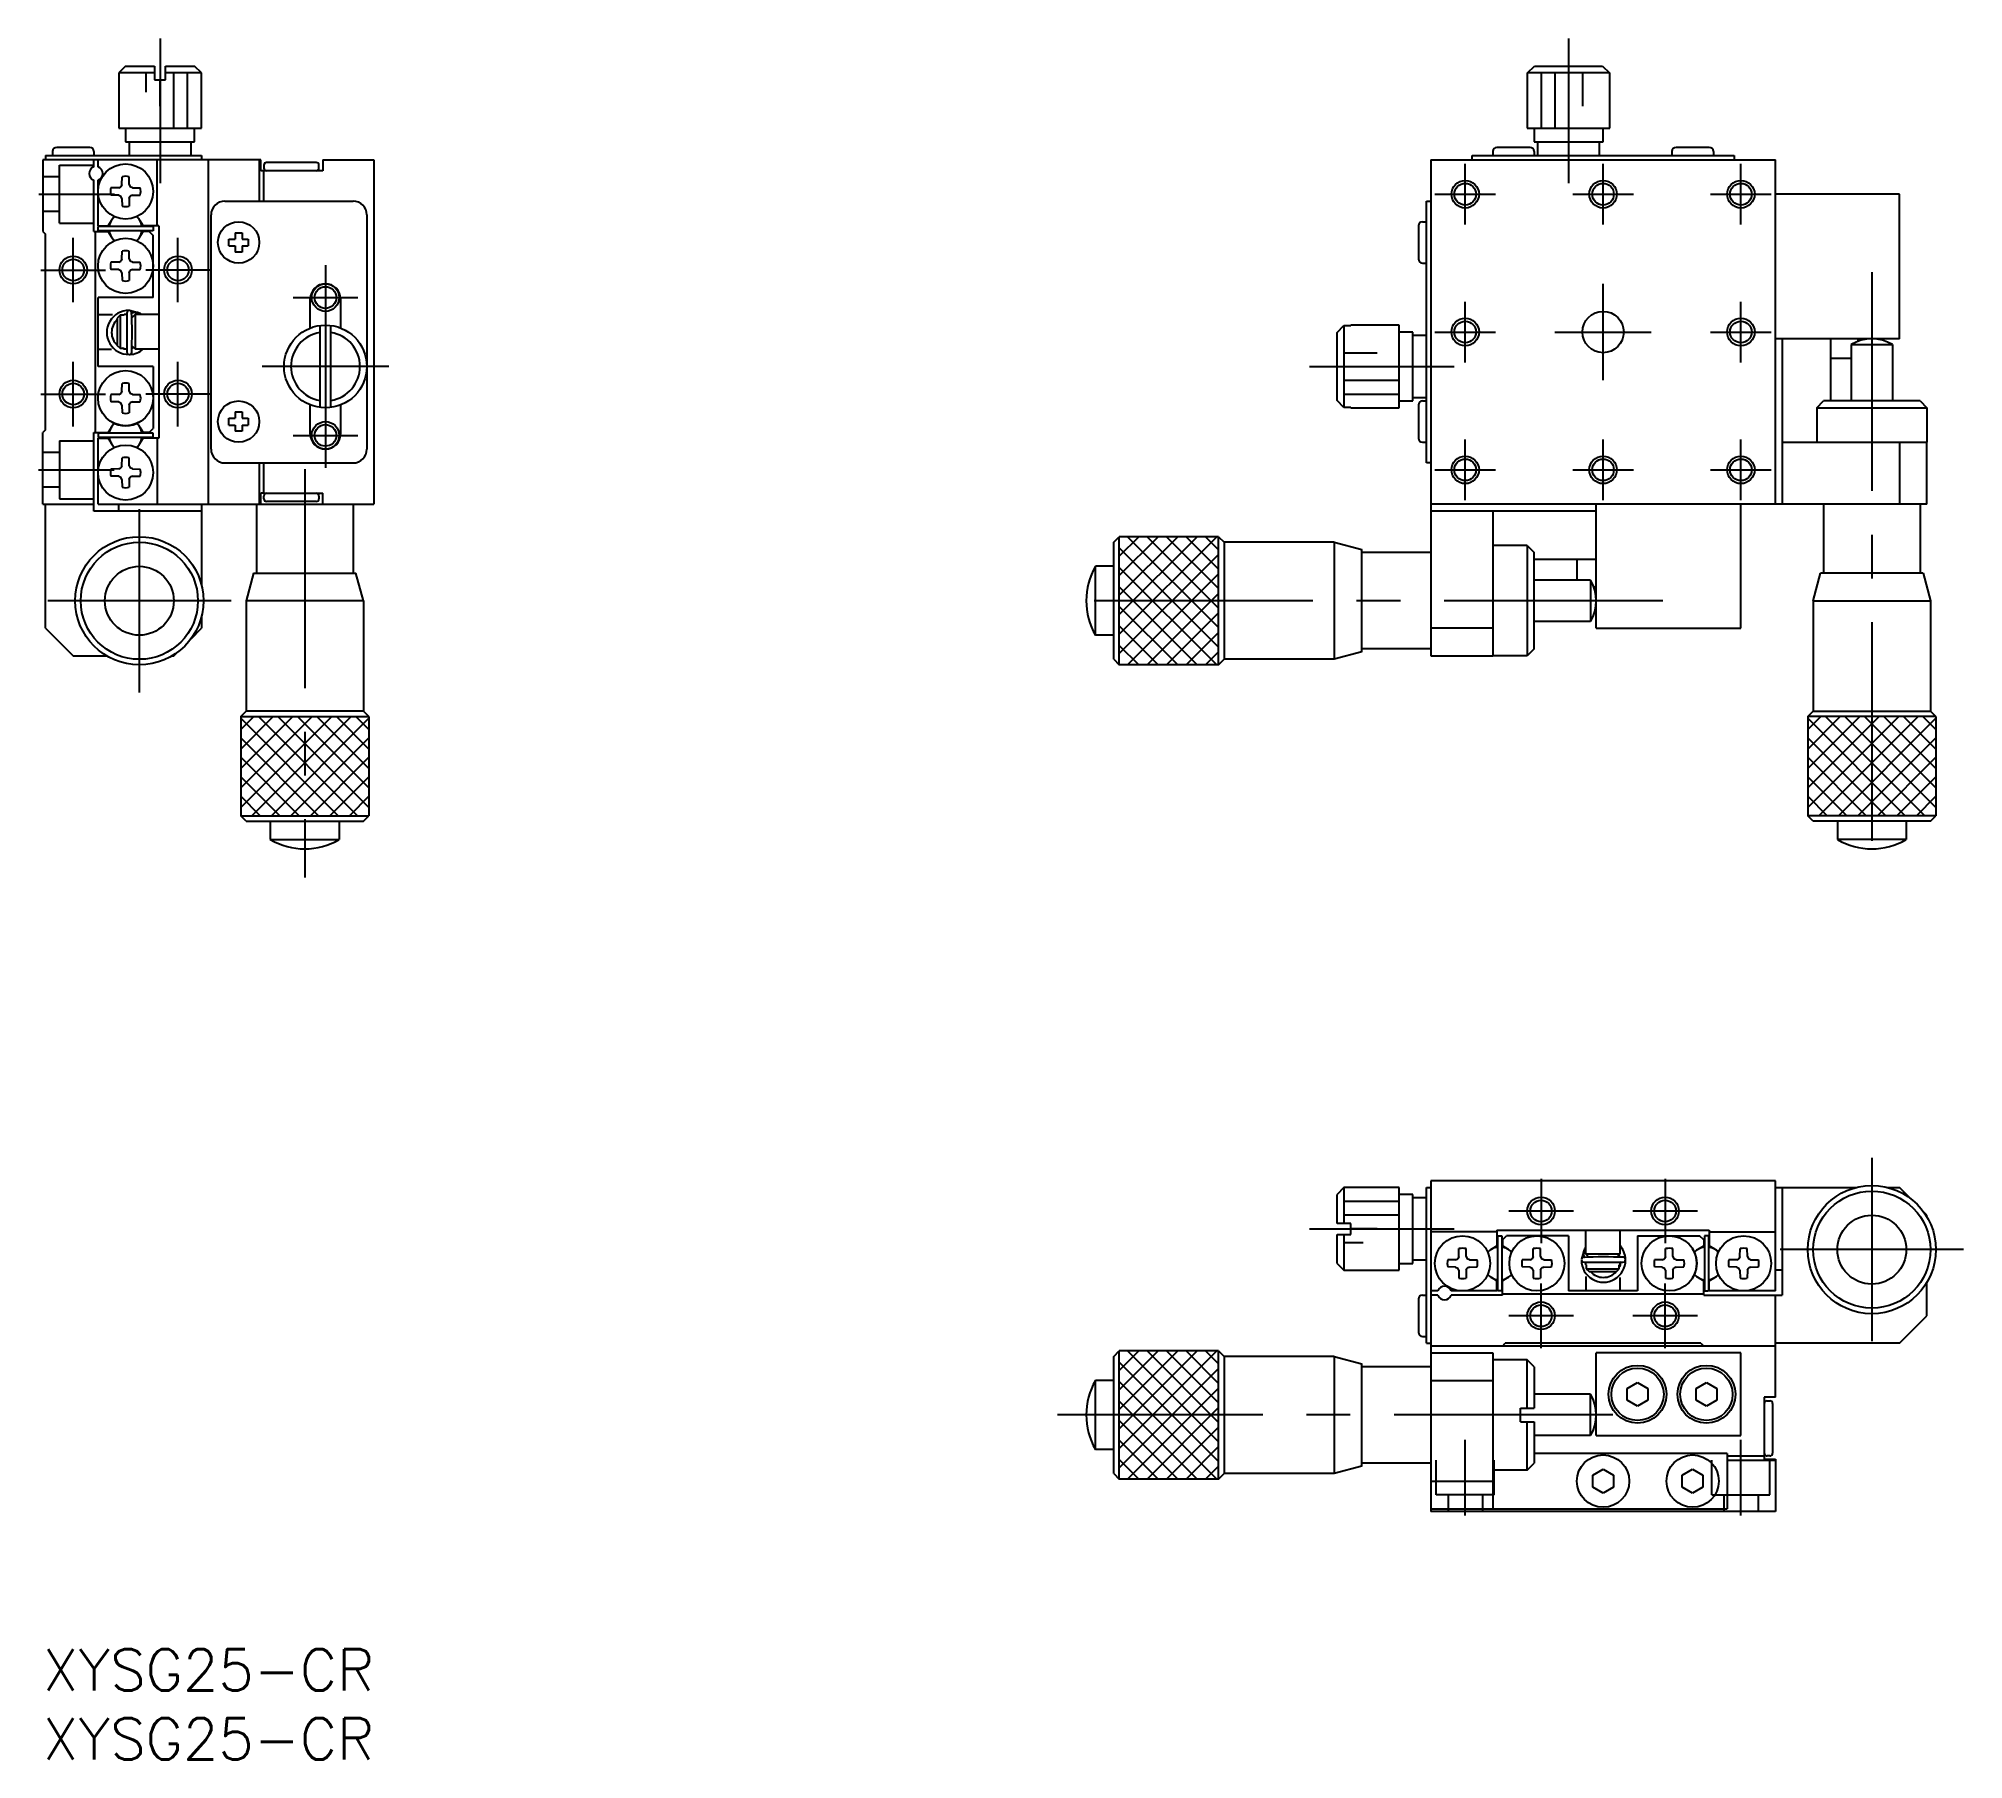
# Model space of a CAD drawing. Extents: x 0 to 139, y -8 to 117.
import ezdxf

# ---------------------------------------------------------------- set-up
doc = ezdxf.new("R2010")
doc.units = 0
doc.header["$LTSCALE"] = 0.5
doc.linetypes.add('CENTER', pattern=[50.8, 31.75, -6.35, 6.35, -6.35])
doc.linetypes.add('DASHED', pattern=[19.05, 12.7, -6.35])
for name, color, linetype in [('MSM_CENTER', 1, 'CENTER'), ('MSM_CONTINUOUS', 7, 'CONTINUOUS'), ('MSM_DASHED', 4, 'DASHED'), ('MSM_NARROW', 5, 'CONTINUOUS'), ('MSM_PART_NUMBER', 7, 'CONTINUOUS')]:
    doc.layers.add(name, color=color, linetype=linetype)
doc.styles.get("Standard").update_dxf_attribs({"font": 'txt.shx', "height": 3, "bigfont": 'bigfont.shx'})

msp = doc.modelspace()

# ---------------------------------------------------------------- texts
at = {"layer": 'MSM_PART_NUMBER'}
for p in [(0, -3), (0, -8)]:
    msp.add_text('XYSG25-CR', height=3, dxfattribs=at).set_placement(p)

# ---------------------------------------------------------------- linework, layer by layer
at = {"layer": 'MSM_CENTER'}
for p, q in [((8.5, 116.882117), (8.5, 106.382996)), ((110.693642, 116.882996), (110.693642, 106.382996)), ((103.193641, 103.382995), (103.193641, 107.782995)), ((113.193641, 103.382995), (113.193641, 107.782995)), ((123.193641, 103.382995), (123.193641, 107.782995)), ((-0.292317, 105.582995), (5.2, 105.582995)), ((100.993641, 105.582995), (105.393641, 105.582995)), ((110.993641, 105.582995), (115.393641, 105.582995)), ((120.993641, 105.582995), (125.393641, 105.582995)), ((2.2, 97.739897), (2.2, 102.426093)), ((9.8, 97.739897), (9.8, 102.426093)), ((-0.143098, 100.082995), (4.543098, 100.082995)), ((12.143098, 100.082995), (7.456902, 100.082995)), ((20.5, 100.426093), (20.5, 85.739897)), ((132.693642, 99.926093), (132.693642, 55.989994)), ((18.156902, 98.082995), (22.843098, 98.082995)), ((103.193641, 93.382995), (103.193641, 97.782995)), ((113.193641, 92.082995), (113.193641, 99.082995)), ((123.193641, 93.382995), (123.193641, 97.782995)), ((100.993641, 95.582995), (105.393641, 95.582995)), ((109.693641, 95.582995), (116.693641, 95.582995)), ((120.993641, 95.582995), (125.393641, 95.582995)), ((2.2, 88.739897), (2.2, 93.426093)), ((9.8, 88.739897), (9.8, 93.426093)), ((25.1, 93.082995), (15.9, 93.082995)), ((91.89364, 93.082996), (102.39364, 93.082996)), ((-0.143098, 91.082995), (4.543098, 91.082995)), ((12.143098, 91.082995), (7.456902, 91.082995)), ((18.156902, 88.082995), (22.843098, 88.082995)), ((103.193641, 83.382995), (103.193641, 87.782995)), ((113.193641, 83.382995), (113.193641, 87.782995)), ((123.193641, 83.382995), (123.193641, 87.782995)), ((-0.318947, 85.582992), (5.173371, 85.582992)), ((19, 85.627411), (19, 55.989995)), ((100.993641, 85.582995), (105.393641, 85.582995)), ((110.993641, 85.582995), (115.393641, 85.582995)), ((120.993641, 85.582995), (125.393641, 85.582995)), ((7, 69.432986), (7, 82.732994)), ((13.650004, 76.08299), (0.349996, 76.08299)), ((117.536739, 76.082994), (73.60064, 76.082994)), ((132.693645, 35.650004), (132.693645, 22.349996)), ((108.69364, 34.143098), (108.69364, 29.456902)), ((117.69364, 34.143098), (117.69364, 29.456902)), ((111.036738, 31.8), (106.350542, 31.8)), ((120.036738, 31.8), (115.350542, 31.8)), ((91.894518, 30.5), (102.393639, 30.5)), ((139.343649, 29), (126.043641, 29)), ((108.69364, 21.856902), (108.69364, 26.543098)), ((117.69364, 21.856902), (117.69364, 26.543098)), ((111.036738, 24.2), (106.350542, 24.2)), ((120.036738, 24.2), (115.350542, 24.2)), ((113.902639, 17), (73.60064, 17)), ((103.19364, 9.707683), (103.19364, 15.2)), ((123.19364, 9.707683), (123.19364, 15.2))]:
    msp.add_line(p, q, dxfattribs=at)
at = {"layer": 'MSM_CONTINUOUS'}
for p, q in [((6, 114.882996), (5.5, 114.382996)), ((6, 114.882996), (8.1, 114.882996)), ((8.1, 114.882996), (8.1, 113.882996)), ((8.9, 114.882996), (11, 114.882996)), ((8.9, 113.882996), (8.9, 114.882996)), ((11.5, 114.382996), (11, 114.882996)), ((107.720428, 114.382996), (108.225849, 114.882996)), ((108.225849, 114.882996), (113.161434, 114.882996)), ((113.161434, 114.882996), (113.666855, 114.382996)), ((5.5, 114.382996), (5.5, 110.382996)), ((8.1, 114.382996), (5.5, 114.382996)), ((8.1, 113.882996), (8.9, 113.882996)), ((11.5, 114.382996), (8.9, 114.382996)), ((11.5, 110.382996), (11.5, 114.382996)), ((107.693642, 113.882996), (107.693642, 110.382996)), ((107.693642, 113.882996), (107.720428, 113.882996)), ((113.666855, 114.382996), (107.720428, 114.382996)), ((107.720428, 113.882996), (107.720428, 114.382996)), ((113.666855, 114.382996), (113.666855, 113.882996)), ((113.666855, 113.882996), (113.693642, 113.882996)), ((113.693642, 110.382996), (113.693642, 113.882996)), ((5.5, 110.382996), (11.5, 110.382996)), ((6, 110.382996), (6, 109.382996)), ((11, 109.382996), (11, 110.382996)), ((107.693642, 110.382996), (113.693642, 110.382996)), ((108.193642, 110.382996), (108.193642, 109.382996)), ((113.193642, 109.382996), (113.193642, 110.382996)), ((3.4, 108.982996), (1, 108.982996)), ((6, 109.382996), (11, 109.382996)), ((6.25, 109.382996), (6.25, 108.382996)), ((10.75, 108.382996), (10.75, 109.382996)), ((107.89364, 108.982996), (105.49364, 108.982996)), ((108.193642, 109.382996), (113.193642, 109.382996)), ((108.443642, 109.382996), (108.443642, 108.382996)), ((112.943642, 108.382996), (112.943642, 109.382996)), ((120.89364, 108.982996), (118.49364, 108.982996)), ((0, 108.082995), (0, 102.882995)), ((15.8, 108.082995), (0, 108.082995)), ((0.2, 108.382996), (11.5, 108.382996)), ((0.2, 108.382996), (0.2, 108.082995)), ((0.7, 108.682996), (0.7, 108.382996)), ((3.7, 108.682996), (3.7, 108.382996)), ((3.7, 107.559965), (3.7, 108.082995)), ((4.000002, 107.559964), (4.000002, 108.082995)), ((8.3, 103.282994), (8.3, 108.082992)), ((11.5, 108.382996), (11.5, 108.082995)), ((12, 108.082995), (12, 83.082995)), ((15.7, 108.082995), (15.7, 105.082995)), ((15.8, 107.282993), (15.8, 108.082995)), ((16.02663, 107.682996), (16.02663, 107.482996)), ((19.82663, 107.882995), (16.22663, 107.882996)), ((20.02663, 107.482995), (20.02663, 107.682995)), ((20.3, 108.082995), (24, 108.082995)), ((20.3, 108.082995), (20.3, 107.282993)), ((24, 108.082995), (24, 83.082995)), ((100.69364, 108.082994), (125.693642, 108.082994)), ((100.69364, 108.082994), (100.69364, 72.082988)), ((103.69364, 108.082996), (103.69364, 108.382996)), ((103.69364, 108.382996), (122.69364, 108.382996)), ((105.19364, 108.682996), (105.19364, 108.382996)), ((108.19364, 108.682996), (108.19364, 108.382996)), ((118.19364, 108.682996), (118.19364, 108.382996)), ((121.19364, 108.682996), (121.19364, 108.382996)), ((122.69364, 108.382996), (122.69364, 108.082996)), ((125.693642, 83.082994), (125.693642, 108.082994)), ((3.7, 102.882996), (3.7, 106.606025)), ((4.000002, 103.282994), (4.000002, 106.606026)), ((5.730093, 106.284253), (5.658821, 106.124174)), ((5.730093, 106.284253), (5.74, 106.851826)), ((6.269907, 106.284253), (6.26, 106.851826)), ((6.269907, 106.284253), (6.341179, 106.124174)), ((20.3, 107.282993), (15.8, 107.282993)), ((16.000002, 107.282993), (16.000002, 105.082995)), ((19.82663, 107.282995), (16.22663, 107.282996)), ((18.828094, 107.282995), (17.225166, 107.282995)), ((5.498742, 106.052902), (4.931169, 106.042995)), ((5.498742, 105.513088), (4.931169, 105.522995)), ((5.498742, 106.052902), (5.658821, 106.124174)), ((5.498742, 105.513088), (5.658821, 105.441816)), ((5.730093, 105.281736), (5.658821, 105.441816)), ((5.730093, 105.281736), (5.74, 104.714164)), ((6.269907, 105.281736), (6.26, 104.714164)), ((6.269907, 105.281736), (6.341179, 105.441816)), ((6.501259, 106.052902), (6.341179, 106.124174)), ((6.501259, 105.513088), (6.341179, 105.441816)), ((6.501259, 106.052902), (7.068831, 106.042995)), ((6.501259, 105.513088), (7.068831, 105.522995)), ((13.2, 105.082995), (22.5, 105.082995)), ((100.39364, 105.082994), (100.69364, 105.082994)), ((100.39364, 86.082994), (100.39364, 105.082994)), ((134.693642, 105.582994), (125.693642, 105.582994)), ((134.693642, 95.082994), (134.693642, 105.582994)), ((4.736085, 103.282997), (4.965472, 103.680305)), ((7.03453, 103.680306), (7.263917, 103.282997)), ((12.2, 87.082995), (12.2, 104.082995)), ((23.5, 104.082995), (23.5, 87.082995)), ((100.09364, 103.582994), (100.39364, 103.582994)), ((0, 102.882995), (0.2, 102.682995)), ((0.2, 88.482992), (0.2, 102.682995)), ((3.7, 102.882996), (4.733656, 102.882996)), ((3.8, 102.882996), (3.8, 88.282991)), ((4, 102.932995), (4, 103.232995)), ((8, 103.232995), (4, 103.232995)), ((8, 102.932995), (4, 102.932995)), ((4.000002, 103.282994), (4.736085, 103.282994)), ((4.965472, 102.485691), (4.736085, 102.882999)), ((7.03453, 102.485689), (7.263917, 102.882999)), ((8.4, 103.282994), (7.263917, 103.282994)), ((7.7, 102.882996), (7.263917, 102.882996)), ((7.7, 102.882996), (8, 102.582996)), ((8, 103.232995), (8, 102.932995)), ((8, 98.082995), (8, 102.582996)), ((8.4, 103.282994), (8.4, 87.882993)), ((13.5, 102.332995), (13.95, 102.332995)), ((13.5, 101.832995), (13.5, 102.332995)), ((13.95, 102.782995), (13.95, 102.332995)), ((13.95, 102.782995), (14.45, 102.782995)), ((14.45, 102.782995), (14.45, 102.332995)), ((14.45, 102.332995), (14.9, 102.332995)), ((14.9, 102.332995), (14.9, 101.832995)), ((99.79364, 103.282994), (99.79364, 100.882994)), ((5.498742, 100.652902), (4.931169, 100.642995)), ((5.498742, 100.652902), (5.658821, 100.724174)), ((5.730093, 100.884253), (5.658821, 100.724174)), ((5.730093, 100.884253), (5.74, 101.451826)), ((6.269907, 100.884253), (6.26, 101.451826)), ((6.269907, 100.884253), (6.341179, 100.724174)), ((6.501259, 100.652902), (6.341179, 100.724174)), ((6.501259, 100.652902), (7.068831, 100.642995)), ((13.5, 101.832995), (13.95, 101.832995)), ((13.95, 101.832995), (13.95, 101.382995)), ((14.45, 101.382995), (13.95, 101.382995)), ((14.45, 101.832995), (14.9, 101.832995)), ((14.45, 101.832995), (14.45, 101.382995)), ((100.09364, 100.582994), (100.39364, 100.582994)), ((5.498742, 100.113088), (4.931169, 100.122995)), ((5.498742, 100.113088), (5.658821, 100.041816)), ((5.730093, 99.881736), (5.658821, 100.041816)), ((5.730093, 99.881736), (5.74, 99.314164)), ((6.269907, 99.881736), (6.26, 99.314164)), ((6.269907, 99.881736), (6.341179, 100.041816)), ((6.501259, 100.113088), (6.341179, 100.041816)), ((6.501259, 100.113088), (7.068831, 100.122995)), ((4, 93.082995), (4, 98.082995)), ((8, 98.082995), (4.000002, 98.082995)), ((19.4, 95.874052), (19.4, 97.982995)), ((21.6, 97.982995), (21.6, 95.874052)), ((5.054235, 96.832995), (4.000002, 96.832995)), ((5.600002, 96.802995), (5.400002, 96.592945)), ((5.400002, 96.592945), (5.400002, 94.613046)), ((5.600002, 96.802995), (5.600002, 94.402995)), ((5.900002, 96.802995), (5.600002, 96.802995)), ((5.900002, 96.852995), (5.900002, 96.802995)), ((6.100002, 96.852995), (5.900002, 96.852995)), ((6.087037, 96.933243), (6.08329, 96.85323)), ((6.111413, 97.05644), (6.087037, 96.933243)), ((6.098383, 96.943506), (6.098383, 94.163851)), ((6.103841, 96.849156), (6.100002, 96.852995)), ((6.100002, 96.852995), (6.100002, 94.352995)), ((6.18058, 97.129992), (6.111413, 97.05644)), ((6.279756, 97.153325), (6.18058, 97.129992)), ((6.376562, 97.116556), (6.279756, 97.153325)), ((6.984846, 96.962953), (6.295191, 97.15173)), ((6.435441, 97.033547), (6.376562, 97.116556)), ((6.462564, 96.948327), (6.44952, 96.942194)), ((6.700002, 96.852995), (6.460274, 96.613267)), ((6.493288, 96.961457), (6.462564, 96.948327)), ((6.524621, 96.973036), (6.493288, 96.961457)), ((6.556485, 96.983038), (6.524621, 96.973036)), ((6.588801, 96.991437), (6.556485, 96.983038)), ((6.621492, 96.998214), (6.588801, 96.991437)), ((6.654475, 97.003351), (6.621492, 96.998214)), ((6.687671, 97.006837), (6.654475, 97.003351)), ((6.720997, 97.008662), (6.687671, 97.006837)), ((6.700002, 96.852995), (6.700002, 94.352995)), ((8.400002, 96.852995), (6.700002, 96.852995)), ((6.754372, 97.008822), (6.720997, 97.008662)), ((6.787714, 97.007317), (6.754372, 97.008822)), ((6.82094, 97.00415), (6.787714, 97.007317)), ((6.853971, 96.99933), (6.82094, 97.00415)), ((6.886723, 96.992866), (6.853971, 96.99933)), ((6.919117, 96.984776), (6.886723, 96.992866)), ((6.951073, 96.975078), (6.919117, 96.984776)), ((6.982512, 96.963796), (6.951073, 96.975078)), ((7.013356, 96.950957), (6.982512, 96.963796)), ((7.04353, 96.936593), (7.013356, 96.950957)), ((7.072958, 96.92074), (7.04353, 96.936593)), ((7.100079, 96.904383), (7.072958, 96.92074)), ((7.085226, 96.859765), (7.081814, 96.852995)), ((7.088334, 96.866139), (7.085226, 96.859765)), ((7.091127, 96.872094), (7.088334, 96.866139)), ((7.093594, 96.877606), (7.091127, 96.872094)), ((7.108329, 96.898286), (7.092472, 96.853019)), ((7.095726, 96.882654), (7.093594, 96.877606)), ((7.097515, 96.887219), (7.095726, 96.882654)), ((7.098953, 96.891283), (7.097515, 96.887219)), ((7.100035, 96.894831), (7.098953, 96.891283)), ((7.099733, 96.90455), (7.100762, 96.903583)), ((7.100913, 96.898707), (7.100035, 96.894831)), ((7.161229, 96.853014), (7.100048, 96.894853)), ((7.100762, 96.903583), (7.101156, 96.901631)), ((7.101156, 96.901631), (7.100913, 96.898707)), ((7.106833, 96.899165), (7.108329, 96.898286)), ((20.1, 96.056208), (20.1, 90.109781)), ((20.9, 90.109781), (20.9, 96.056208)), ((93.89364, 95.550788), (94.39364, 96.056209)), ((93.89364, 90.615203), (93.89364, 95.550788)), ((94.39364, 96.056209), (94.39364, 90.109782)), ((94.39364, 96.056209), (94.89364, 96.056209)), ((98.39364, 96.082996), (94.89364, 96.082996)), ((94.89364, 96.056209), (94.89364, 96.082996)), ((98.39364, 90.082996), (98.39364, 96.082996)), ((99.39364, 95.582996), (98.39364, 95.582996)), ((99.39364, 90.582996), (99.39364, 95.582996)), ((100.39364, 95.332996), (99.39364, 95.332996)), ((134.693642, 95.082994), (125.693642, 95.082994)), ((126.193642, 95.082994), (126.193642, 83.082994)), ((129.693642, 95.082994), (129.693642, 90.582994)), ((131.693642, 94.911422), (131.693642, 95.082994)), ((4.000002, 94.332995), (4.985215, 94.332995)), ((5.400002, 94.613046), (5.600002, 94.402995)), ((5.600002, 94.402995), (5.900002, 94.402995)), ((5.901636, 94.349033), (5.747648, 94.402761)), ((5.763287, 94.39628), (5.770002, 94.402995)), ((5.777331, 94.402724), (5.777626, 94.39044)), ((5.820276, 94.390216), (5.81411, 94.376857)), ((5.827902, 94.402995), (5.820276, 94.390216)), ((5.900002, 94.402995), (5.900002, 94.352995)), ((5.900002, 94.352995), (6.100002, 94.352995)), ((6.081302, 94.312855), (5.901636, 94.349033)), ((5.963709, 94.352866), (5.983444, 94.329174)), ((6.080167, 94.352832), (6.083737, 94.242563)), ((6.083737, 94.242563), (6.089606, 94.138884)), ((6.089606, 94.138884), (6.117548, 94.039728)), ((6.100002, 94.352995), (6.107131, 94.360124)), ((6.117548, 94.039728), (6.195829, 93.969491)), ((6.195829, 93.969491), (6.300635, 93.956624)), ((6.300635, 93.956624), (6.393965, 94.006328)), ((6.393965, 94.006328), (6.44201, 94.097918)), ((6.604583, 94.448293), (6.457945, 94.382581)), ((6.589149, 94.46384), (6.459381, 94.449917)), ((6.461972, 94.591025), (6.700002, 94.352995)), ((6.700002, 94.352995), (8.400002, 94.352995)), ((129.693642, 93.682993), (131.193643, 93.682993)), ((131.193643, 94.680994), (134.193642, 94.680994)), ((131.193643, 94.680994), (131.193643, 90.582994)), ((134.193642, 94.680994), (134.193642, 90.582994)), ((8, 93.082995), (4.000002, 93.082995)), ((8, 93.082995), (8, 88.582991)), ((5.498742, 91.052902), (4.931169, 91.042995)), ((5.498742, 91.052902), (5.658821, 91.124174)), ((5.730093, 91.284253), (5.658821, 91.124174)), ((5.730093, 91.284253), (5.74, 91.851826)), ((6.269907, 91.284253), (6.26, 91.851826)), ((6.269907, 91.284253), (6.341179, 91.124174)), ((6.501259, 91.052902), (6.341179, 91.124174)), ((6.501259, 91.052902), (7.068831, 91.042995)), ((99.39364, 90.832996), (100.39364, 90.832996)), ((5.498742, 90.513088), (4.931169, 90.522995)), ((5.498742, 90.513088), (5.658821, 90.441816)), ((5.730093, 90.281736), (5.658821, 90.441816)), ((5.730093, 90.281736), (5.74, 89.714164)), ((6.269907, 90.281736), (6.26, 89.714164)), ((6.269907, 90.281736), (6.341179, 90.441816)), ((6.501259, 90.513088), (6.341179, 90.441816)), ((6.501259, 90.513088), (7.068831, 90.522995)), ((13.95, 89.782995), (13.95, 89.332995)), ((13.95, 89.782995), (14.45, 89.782995)), ((14.45, 89.782995), (14.45, 89.332995)), ((19.4, 88.182995), (19.4, 90.291938)), ((21.6, 90.291938), (21.6, 88.182995)), ((94.39364, 90.109782), (93.89364, 90.615203)), ((94.89364, 90.109782), (94.39364, 90.109782)), ((94.89364, 90.082996), (94.89364, 90.109782)), ((94.89364, 90.082996), (98.39364, 90.082996)), ((98.39364, 90.582996), (99.39364, 90.582996)), ((99.79364, 90.282994), (99.79364, 87.882994)), ((100.09364, 90.582994), (100.39364, 90.582994)), ((128.693643, 90.082994), (129.193643, 90.582994)), ((128.693643, 90.082994), (136.693642, 90.082994)), ((128.693643, 90.082994), (128.693643, 87.582994)), ((136.193642, 90.582994), (129.193643, 90.582994)), ((136.193642, 90.582994), (136.693642, 90.082994)), ((136.693642, 90.082994), (136.693642, 87.582994)), ((0.2, 88.482992), (0, 88.282992)), ((0, 83.082995), (0, 88.282992)), ((3.7, 88.282991), (4.733656, 88.282991)), ((3.7, 82.582995), (3.7, 88.282991)), ((4, 88.232992), (4, 87.932992)), ((8, 88.232992), (4, 88.232992)), ((4.965472, 88.680299), (4.736085, 88.282991)), ((7.03453, 88.6803), (7.263917, 88.282991)), ((7.7, 88.282991), (7.263917, 88.282991)), ((7.7, 88.282991), (8, 88.582991)), ((8, 87.932992), (8, 88.232992)), ((13.5, 89.332995), (13.95, 89.332995)), ((13.5, 88.832995), (13.5, 89.332995)), ((13.5, 88.832995), (13.95, 88.832995)), ((13.95, 88.832995), (13.95, 88.382995)), ((14.45, 88.382995), (13.95, 88.382995)), ((14.45, 89.332995), (14.9, 89.332995)), ((14.45, 88.832995), (14.9, 88.832995)), ((14.45, 88.832995), (14.45, 88.382995)), ((14.9, 89.332995), (14.9, 88.832995)), ((8, 87.932992), (4, 87.932992)), ((4.000002, 83.082995), (4.000002, 87.882993)), ((4.000002, 87.882993), (4.736085, 87.882993)), ((4.736085, 87.882993), (4.965472, 87.485685)), ((7.03453, 87.485683), (7.263917, 87.882993)), ((8.4, 87.882993), (7.263917, 87.882993)), ((8.3, 87.882993), (8.3, 83.082995)), ((100.09364, 87.582994), (100.39364, 87.582994)), ((126.193642, 87.582994), (136.693647, 87.582994)), ((134.693648, 87.582994), (134.693648, 83.082994)), ((136.693648, 83.082994), (136.693648, 87.582994)), ((5.498742, 85.652899), (4.931169, 85.642992)), ((5.498742, 85.652899), (5.658821, 85.724171)), ((5.730093, 85.88425), (5.658821, 85.724171)), ((5.730093, 85.88425), (5.74, 86.451823)), ((6.269907, 85.88425), (6.26, 86.451823)), ((6.269907, 85.88425), (6.341179, 85.724171)), ((6.501259, 85.652899), (6.341179, 85.724171)), ((6.501259, 85.652899), (7.068831, 85.642992)), ((13.2, 86.082995), (22.5, 86.082995)), ((15.7, 86.082995), (15.7, 83.082995)), ((16.000002, 86.082995), (16.000002, 83.882995)), ((100.69364, 86.082994), (100.39364, 86.082994)), ((5.498742, 85.113085), (4.931169, 85.122992)), ((5.498742, 85.113085), (5.658821, 85.041813)), ((5.730093, 84.881733), (5.658821, 85.041813)), ((5.730093, 84.881733), (5.74, 84.314161)), ((6.269907, 84.881733), (6.26, 84.314161)), ((6.269907, 84.881733), (6.341179, 85.041813)), ((6.501259, 85.113085), (6.341179, 85.041813)), ((6.501259, 85.113085), (7.068831, 85.122992)), ((16.000002, 83.882997), (15.8, 83.882997)), ((15.8, 83.082995), (15.8, 83.882997)), ((16.000002, 83.882995), (20.3, 83.882995)), ((20.3, 83.082995), (20.3, 83.882995)), ((0, 83.082995), (3.7, 83.082995)), ((0.2, 74.082989), (0.2, 83.082995)), ((11.5, 82.582995), (3.7, 82.582995)), ((4.000002, 83.082995), (24, 83.082995)), ((5.5, 82.582995), (5.5, 83.082995)), ((11.5, 83.082995), (11.5, 77.254543)), ((15.500001, 83.082995), (15.500001, 78.082996)), ((16.026629, 83.482995), (16.026629, 83.682995)), ((19.826629, 83.282995), (16.226629, 83.282995)), ((20.026629, 83.682995), (20.026629, 83.482995)), ((22.499999, 83.082995), (22.499999, 78.082996)), ((136.693648, 83.082994), (100.69364, 83.082994)), ((112.69364, 82.582994), (100.69364, 82.582994)), ((105.19364, 82.582994), (105.19364, 72.082989)), ((112.69364, 74.082994), (112.69364, 83.082994)), ((123.19364, 74.082994), (123.19364, 83.082994)), ((129.193643, 83.082994), (129.193643, 78.082995)), ((136.193641, 83.082994), (136.193641, 78.082995)), ((77.69364, 80.332994), (78.093639, 80.732994)), ((77.69364, 71.832994), (77.69364, 80.332994)), ((78.093639, 71.432993), (78.093639, 80.732994)), ((85.293641, 80.732994), (78.093639, 80.732994)), ((85.293641, 71.432993), (85.293641, 80.732994)), ((85.293641, 80.732994), (85.693639, 80.332994)), ((93.693641, 80.332994), (85.693639, 80.332994)), ((85.693639, 80.332994), (85.693639, 71.832994)), ((93.693641, 80.332994), (95.693641, 79.796995)), ((93.693641, 80.332994), (93.693641, 71.832994)), ((95.693641, 72.368995), (95.693641, 79.796995)), ((107.69364, 80.082993), (105.19364, 80.082993)), ((107.69364, 80.082993), (107.69364, 72.082994)), ((107.69364, 80.082993), (108.19364, 79.582993)), ((76.363641, 73.582993), (76.363641, 78.582994)), ((77.69364, 78.582994), (76.363641, 78.582994)), ((100.69364, 79.582993), (95.693641, 79.582993)), ((108.19364, 72.582994), (108.19364, 79.582993)), ((112.69364, 79.082994), (108.19364, 79.082994)), ((111.293639, 79.082994), (111.293639, 77.582993)), ((15.286001, 78.082996), (14.75, 76.082996)), ((15.286001, 78.082996), (22.714001, 78.082996)), ((23.25, 76.082996), (22.714001, 78.082996)), ((112.29164, 77.582993), (108.19364, 77.582993)), ((112.29164, 77.582993), (112.29164, 74.582994)), ((112.522068, 77.082994), (112.69364, 77.082994)), ((128.443642, 76.082995), (128.979641, 78.082995)), ((136.407641, 78.082995), (128.979641, 78.082995)), ((136.407641, 78.082995), (136.943642, 76.082995)), ((14.75, 76.082996), (14.75, 68.082994)), ((23.25, 76.082996), (14.75, 76.082996)), ((23.25, 76.082996), (23.25, 68.082994)), ((128.443642, 76.082995), (128.443642, 68.082993)), ((128.443642, 76.082995), (136.943642, 76.082995)), ((136.943642, 76.082995), (136.943642, 68.082993)), ((0.2, 74.082989), (2.2, 72.082989)), ((10.748765, 73.331753), (11.5, 74.082989)), ((11.5, 74.911437), (11.5, 74.082989)), ((105.19364, 74.082988), (100.69364, 74.082988)), ((112.29164, 74.582994), (108.19364, 74.582994)), ((112.69364, 74.082994), (123.19364, 74.082994)), ((77.69364, 73.582993), (76.363641, 73.582993)), ((2.2, 72.082989), (4.628813, 72.082989)), ((9.371188, 72.082989), (9.5, 72.082989)), ((9.5, 72.082989), (9.751237, 72.334226)), ((77.69364, 71.832994), (78.093639, 71.432993)), ((85.293641, 71.432993), (78.093639, 71.432993)), ((85.293641, 71.432993), (85.693639, 71.832994)), ((93.693641, 71.832994), (85.693639, 71.832994)), ((95.693641, 72.368995), (93.693641, 71.832994)), ((100.69364, 72.582995), (95.693641, 72.582995)), ((100.69364, 72.082988), (105.19364, 72.082988)), ((107.69364, 72.082994), (105.19364, 72.082994)), ((108.19364, 72.582994), (107.69364, 72.082994)), ((14.349999, 67.682996), (14.75, 68.082994)), ((14.349999, 67.682996), (23.65, 67.682996)), ((14.349999, 67.682996), (14.349999, 60.482994)), ((23.25, 68.082994), (14.75, 68.082994)), ((23.65, 67.682996), (23.25, 68.082994)), ((23.65, 67.682996), (23.65, 60.482994)), ((128.043642, 67.682995), (128.443642, 68.082993)), ((137.343643, 67.682995), (128.043642, 67.682995)), ((128.043642, 67.682995), (128.043642, 60.482993)), ((128.443642, 68.082993), (136.943642, 68.082993)), ((137.343643, 67.682995), (136.943642, 68.082993)), ((137.343643, 67.682995), (137.343643, 60.482993)), ((14.349999, 60.482994), (23.65, 60.482994)), ((14.75, 60.082995), (14.349999, 60.482994)), ((14.75, 60.082995), (23.25, 60.082995)), ((16.499999, 60.082995), (16.499999, 58.752996)), ((21.5, 60.082995), (21.5, 58.752996)), ((23.25, 60.082995), (23.65, 60.482994)), ((137.343643, 60.482993), (128.043642, 60.482993)), ((128.443642, 60.082994), (128.043642, 60.482993)), ((136.943642, 60.082994), (128.443642, 60.082994)), ((130.193642, 60.082994), (130.193642, 58.752995)), ((135.193643, 60.082994), (135.193643, 58.752995)), ((136.943642, 60.082994), (137.343643, 60.482993)), ((16.499999, 58.752996), (21.5, 58.752996)), ((135.193643, 58.752995), (130.193642, 58.752995)), ((125.69364, 34), (100.69364, 34)), ((100.69364, 34), (100.69364, 10)), ((125.69364, 26.000002), (125.69364, 34)), ((94.393639, 33.5), (93.893639, 33)), ((93.893639, 30.9), (93.893639, 33)), ((98.393639, 33.5), (94.393639, 33.5)), ((94.393639, 33.5), (94.393639, 30.9)), ((98.393639, 27.5), (98.393639, 33.5)), ((99.393639, 33), (98.393639, 33)), ((99.393639, 28), (99.393639, 33)), ((100.393639, 32.75), (99.393639, 32.75)), ((100.393639, 33.5), (100.69364, 33.5)), ((100.393639, 22.2), (100.393639, 33.5)), ((125.69364, 33.5), (131.522092, 33.5)), ((126.19364, 33.5), (126.19364, 25.7)), ((133.865198, 33.5), (134.693646, 33.5)), ((135.444882, 32.748765), (134.693646, 33.5)), ((94.893639, 30.9), (93.893639, 30.9)), ((94.893639, 30.1), (94.893639, 30.9)), ((136.693646, 31.5), (136.442409, 31.751237)), ((136.693646, 31.371187), (136.693646, 31.5)), ((93.893639, 30.1), (94.893639, 30.1)), ((93.893639, 28), (93.893639, 30.1)), ((94.393639, 30.1), (94.393639, 27.5)), ((105.493641, 30.3), (100.693643, 30.3)), ((105.493641, 30.4), (120.893642, 30.4)), ((105.493641, 30.4), (105.493641, 29.263917)), ((105.54364, 30), (105.84364, 30)), ((105.54364, 30), (105.54364, 26)), ((105.84364, 30), (105.84364, 26)), ((105.893639, 29.7), (106.193639, 30)), ((105.893639, 29.7), (105.893639, 29.263917)), ((110.69364, 30), (106.193639, 30)), ((110.69364, 30), (110.69364, 26.000002)), ((111.92364, 30.400002), (111.92364, 28.700002)), ((114.42364, 28.700002), (114.42364, 30.400002)), ((115.69364, 30), (115.69364, 26.000002)), ((115.69364, 30), (120.193644, 30)), ((120.493644, 29.7), (120.193644, 30)), ((120.493644, 29.7), (120.493644, 29.263917)), ((120.843643, 30), (120.543643, 30)), ((120.543643, 30), (120.543643, 26)), ((120.843643, 30), (120.843643, 26)), ((120.893642, 30.4), (120.893642, 29.263917)), ((120.893642, 30.3), (125.69364, 30.3)), ((93.893639, 28), (94.393639, 27.5)), ((98.393639, 28), (99.393639, 28)), ((99.393639, 28.25), (100.393639, 28.25)), ((102.492382, 28.269907), (101.924809, 28.26)), ((102.492382, 28.269907), (102.652461, 28.341179)), ((102.723733, 28.501259), (102.652461, 28.341179)), ((102.723733, 28.501259), (102.73364, 29.068831)), ((103.263547, 28.501259), (103.25364, 29.068831)), ((103.263547, 28.501259), (103.334819, 28.341179)), ((103.494899, 28.269907), (103.334819, 28.341179)), ((103.494899, 28.269907), (104.062471, 28.26)), ((105.096329, 29.03453), (105.493638, 29.263917)), ((106.290946, 29.03453), (105.893636, 29.263917)), ((107.892382, 28.269907), (107.324809, 28.26)), ((107.892382, 28.269907), (108.052461, 28.341179)), ((108.123733, 28.501259), (108.052461, 28.341179)), ((108.123733, 28.501259), (108.13364, 29.068831)), ((108.663547, 28.501259), (108.65364, 29.068831)), ((108.663547, 28.501259), (108.734819, 28.341179)), ((108.894899, 28.269907), (108.734819, 28.341179)), ((108.894899, 28.269907), (109.462471, 28.26)), ((111.660079, 28.376562), (111.62331, 28.279756)), ((111.62331, 28.279756), (111.646643, 28.18058)), ((111.813682, 28.984846), (111.624905, 28.295191)), ((111.646643, 28.18058), (111.720195, 28.111413)), ((111.743088, 28.435441), (111.660079, 28.376562)), ((111.720195, 28.111413), (111.843392, 28.087037)), ((111.769318, 28.787714), (111.767813, 28.754372)), ((111.767813, 28.754372), (111.767973, 28.720997)), ((111.767973, 28.720997), (111.769798, 28.687671)), ((111.772485, 28.82094), (111.769318, 28.787714)), ((111.769798, 28.687671), (111.773284, 28.654475)), ((111.777305, 28.853971), (111.772485, 28.82094)), ((111.773284, 28.654475), (111.778421, 28.621492)), ((111.783769, 28.886723), (111.777305, 28.853971)), ((111.778421, 28.621492), (111.785198, 28.588801)), ((111.791859, 28.919117), (111.783769, 28.886723)), ((111.785198, 28.588801), (111.793597, 28.556485)), ((111.801557, 28.951073), (111.791859, 28.919117)), ((111.793597, 28.556485), (111.803599, 28.524621)), ((111.812839, 28.982512), (111.801557, 28.951073)), ((111.803599, 28.524621), (111.815178, 28.493288)), ((111.825678, 29.013356), (111.812839, 28.982512)), ((111.815178, 28.493288), (111.828308, 28.462564)), ((111.840042, 29.04353), (111.825678, 29.013356)), ((111.828308, 28.462564), (111.834441, 28.44952)), ((111.833129, 28.098383), (114.612784, 28.098383)), ((111.855895, 29.072958), (111.840042, 29.04353)), ((111.843392, 28.087037), (111.923405, 28.08329)), ((111.872252, 29.100079), (111.855895, 29.072958)), ((111.872085, 29.099733), (111.873052, 29.100762)), ((111.873052, 29.100762), (111.875004, 29.101156)), ((111.875004, 29.101156), (111.877928, 29.100913)), ((111.87747, 29.106833), (111.878349, 29.108329)), ((111.877928, 29.100913), (111.881804, 29.100035)), ((111.878349, 29.108329), (111.923616, 29.092472)), ((111.923621, 29.161229), (111.881782, 29.100048)), ((111.881804, 29.100035), (111.885352, 29.098953)), ((111.885352, 29.098953), (111.889416, 29.097515)), ((111.889416, 29.097515), (111.893981, 29.095726)), ((111.893981, 29.095726), (111.899029, 29.093594)), ((111.899029, 29.093594), (111.904541, 29.091127)), ((111.904541, 29.091127), (111.910496, 29.088334)), ((111.910496, 29.088334), (111.91687, 29.085226)), ((111.91687, 29.085226), (111.92364, 29.081814)), ((111.92364, 28.700002), (114.42364, 28.700002)), ((111.92364, 28.700002), (112.163368, 28.460274)), ((111.927479, 28.103841), (111.92364, 28.100002)), ((111.92364, 28.100002), (111.92364, 27.900002)), ((111.92364, 28.100002), (114.42364, 28.100002)), ((114.18561, 28.461972), (114.42364, 28.700002)), ((114.312795, 28.589149), (114.326718, 28.459381)), ((114.328342, 28.604583), (114.394054, 28.457945)), ((114.42364, 28.100002), (114.416511, 28.107131)), ((114.42364, 27.900002), (114.42364, 28.100002)), ((114.423769, 27.963709), (114.447461, 27.983444)), ((114.423803, 28.080167), (114.534072, 28.083737)), ((114.46378, 28.081302), (114.427602, 27.901636)), ((114.534072, 28.083737), (114.637751, 28.089606)), ((114.637751, 28.089606), (114.736907, 28.117548)), ((114.770307, 28.393965), (114.678717, 28.44201)), ((114.736907, 28.117548), (114.807144, 28.195829)), ((114.820011, 28.300635), (114.770307, 28.393965)), ((114.807144, 28.195829), (114.820011, 28.300635)), ((117.492382, 28.269907), (116.924809, 28.26)), ((117.492382, 28.269907), (117.652461, 28.341179)), ((117.723733, 28.501259), (117.652461, 28.341179)), ((117.723733, 28.501259), (117.73364, 29.068831)), ((118.263547, 28.501259), (118.25364, 29.068831)), ((118.263547, 28.501259), (118.334819, 28.341179)), ((118.494899, 28.269907), (118.334819, 28.341179)), ((118.494899, 28.269907), (119.062471, 28.26)), ((120.096335, 29.03453), (120.493644, 29.263917)), ((121.290952, 29.03453), (120.893642, 29.263917)), ((122.892385, 28.269907), (122.324812, 28.26)), ((122.892385, 28.269907), (123.052464, 28.341179)), ((123.123736, 28.501259), (123.052464, 28.341179)), ((123.123736, 28.501259), (123.133643, 29.068831)), ((123.66355, 28.501259), (123.653643, 29.068831)), ((123.66355, 28.501259), (123.734822, 28.341179)), ((123.894902, 28.269907), (123.734822, 28.341179)), ((123.894902, 28.269907), (124.462474, 28.26)), ((94.393639, 27.5), (98.393639, 27.5)), ((102.492382, 27.730093), (101.924809, 27.74)), ((102.492382, 27.730093), (102.652461, 27.658821)), ((102.723733, 27.498742), (102.652461, 27.658821)), ((102.723733, 27.498742), (102.73364, 26.931169)), ((103.263547, 27.498742), (103.25364, 26.931169)), ((103.263547, 27.498742), (103.334819, 27.658821)), ((103.494899, 27.730093), (103.334819, 27.658821)), ((103.494899, 27.730093), (104.062471, 27.74)), ((105.493638, 26.736085), (105.09633, 26.965472)), ((105.493641, 26.000002), (105.493641, 26.736085)), ((106.290944, 26.965472), (105.893636, 26.736085)), ((105.893639, 25.7), (105.893639, 26.733656)), ((107.892382, 27.730093), (107.324809, 27.74)), ((107.892382, 27.730093), (108.052461, 27.658821)), ((108.123733, 27.498742), (108.052461, 27.658821)), ((108.123733, 27.498742), (108.13364, 26.931169)), ((108.663547, 27.498742), (108.65364, 26.931169)), ((108.663547, 27.498742), (108.734819, 27.658821)), ((108.894899, 27.730093), (108.734819, 27.658821)), ((108.894899, 27.730093), (109.462471, 27.74)), ((111.92364, 27.900002), (111.97364, 27.900002)), ((111.94364, 27.054235), (111.94364, 26.000002)), ((111.97364, 27.900002), (111.97364, 27.600002)), ((111.97364, 27.600002), (114.37364, 27.600002)), ((111.97364, 27.600002), (112.18369, 27.400002)), ((112.18369, 27.400002), (114.163589, 27.400002)), ((114.163589, 27.400002), (114.37364, 27.600002)), ((114.37364, 27.600002), (114.37364, 27.900002)), ((114.37364, 27.900002), (114.42364, 27.900002)), ((114.37364, 27.827902), (114.386419, 27.820276)), ((114.380355, 27.763287), (114.37364, 27.770002)), ((114.427602, 27.901636), (114.373874, 27.747648)), ((114.373911, 27.777331), (114.386195, 27.777626)), ((114.386419, 27.820276), (114.399778, 27.81411)), ((114.44364, 26.000002), (114.44364, 26.985215)), ((117.492382, 27.730093), (116.924809, 27.74)), ((117.492382, 27.730093), (117.652461, 27.658821)), ((117.723733, 27.498742), (117.652461, 27.658821)), ((117.723733, 27.498742), (117.73364, 26.931169)), ((118.263547, 27.498742), (118.25364, 26.931169)), ((118.263547, 27.498742), (118.334819, 27.658821)), ((118.494899, 27.730093), (118.334819, 27.658821)), ((118.494899, 27.730093), (119.062471, 27.74)), ((120.096336, 26.965472), (120.493644, 26.736085)), ((120.493644, 25.7), (120.493644, 26.733656)), ((120.893642, 26.736085), (121.29095, 26.965472)), ((120.893642, 26.000002), (120.893642, 26.736085)), ((122.892385, 27.730093), (122.324812, 27.74)), ((122.892385, 27.730093), (123.052464, 27.658821)), ((123.123736, 27.498742), (123.052464, 27.658821)), ((123.123736, 27.498742), (123.133643, 26.931169)), ((123.66355, 27.498742), (123.653643, 26.931169)), ((123.66355, 27.498742), (123.734822, 27.658821)), ((123.894902, 27.730093), (123.734822, 27.658821)), ((123.894902, 27.730093), (124.462474, 27.74)), ((126.19364, 27.5), (125.69364, 27.5)), ((136.693646, 24.2), (136.693646, 26.628813)), ((99.793639, 25.4), (99.793639, 23)), ((100.093639, 25.7), (100.393639, 25.7)), ((101.216671, 26.000002), (100.69364, 26.000002)), ((101.216671, 25.7), (100.69364, 25.7)), ((105.493641, 26.000002), (102.170609, 26.000002)), ((105.893639, 25.7), (102.17061, 25.7)), ((105.84364, 26), (105.54364, 26)), ((105.893639, 25.8), (120.493644, 25.8)), ((115.69364, 26), (110.69364, 26)), ((120.493644, 25.7), (126.19364, 25.7)), ((120.543643, 26), (120.843643, 26)), ((125.69364, 26.000002), (120.893642, 26.000002)), ((125.69364, 18.3), (125.69364, 25.7)), ((134.693646, 22.2), (136.693646, 24.2)), ((100.093639, 22.7), (100.393639, 22.7)), ((77.69364, 21.25), (78.093639, 21.65)), ((77.69364, 12.75), (77.69364, 21.25)), ((78.093639, 12.349999), (78.093639, 21.65)), ((85.293641, 21.65), (78.093639, 21.65)), ((85.293641, 12.349999), (85.293641, 21.65)), ((85.293641, 21.65), (85.693639, 21.25)), ((93.693641, 21.25), (85.693639, 21.25)), ((85.693639, 21.25), (85.693639, 12.75)), ((93.693641, 21.25), (95.693641, 20.714001)), ((93.693641, 21.25), (93.693641, 12.75)), ((100.393639, 22.2), (100.69364, 22.2)), ((125.69364, 22), (100.69364, 22)), ((100.69364, 21.5), (105.19364, 21.5)), ((105.19364, 21.5), (105.19364, 10.2)), ((107.69364, 20.999999), (105.19364, 20.999999)), ((105.89364, 22), (106.09364, 22.2)), ((120.293643, 22.2), (106.09364, 22.2)), ((107.69364, 17.5), (107.69364, 20.999999)), ((108.19364, 20.499999), (107.69364, 20.999999)), ((112.69364, 15.5), (112.69364, 21.5)), ((123.19364, 21.5), (112.69364, 21.5)), ((120.293643, 22.2), (120.493643, 22)), ((123.19364, 15.5), (123.19364, 21.5)), ((134.693646, 22.2), (125.69364, 22.2)), ((95.693641, 13.286001), (95.693641, 20.714001)), ((100.69364, 20.499999), (95.693641, 20.499999)), ((108.19364, 20.499999), (108.19364, 17.5)), ((76.363641, 14.499999), (76.363641, 19.5)), ((77.69364, 19.5), (76.363641, 19.5)), ((100.69364, 19.5), (105.19364, 19.5)), ((112.29164, 18.499999), (108.19364, 18.499999)), ((112.29164, 15.5), (112.29164, 18.499999)), ((114.94364, 18.933012), (115.69364, 19.366026)), ((114.94364, 18.066987), (114.94364, 18.933012)), ((115.69364, 19.366026), (116.44364, 18.933012)), ((116.44364, 18.933012), (116.44364, 18.066987)), ((119.94364, 18.933012), (120.69364, 19.366026)), ((119.94364, 18.066987), (119.94364, 18.933012)), ((120.69364, 19.366026), (121.44364, 18.933012)), ((121.44364, 18.933012), (121.44364, 18.066987)), ((124.893638, 18.3), (124.893638, 13.8)), ((125.69364, 18.3), (124.893638, 18.3)), ((107.19364, 17.5), (108.19364, 17.5)), ((107.19364, 16.5), (107.19364, 17.5)), ((115.69364, 17.633974), (114.94364, 18.066987)), ((116.44364, 18.066987), (115.69364, 17.633974)), ((120.69364, 17.633974), (119.94364, 18.066987)), ((121.44364, 18.066987), (120.69364, 17.633974)), ((124.89364, 17.82663), (124.893641, 14.22663)), ((124.893641, 16.828094), (124.893641, 15.225166)), ((125.09364, 18.02663), (125.29364, 18.02663)), ((125.49364, 17.82663), (125.493641, 14.22663)), ((107.19364, 16.5), (108.19364, 16.5)), ((107.69364, 13), (107.69364, 16.5)), ((108.19364, 16.5), (108.19364, 13.5)), ((112.29164, 15.5), (108.19364, 15.5)), ((112.69364, 15.5), (123.19364, 15.5)), ((77.69364, 14.499999), (76.363641, 14.499999)), ((122.19364, 14.2), (108.19364, 14.2)), ((122.19364, 14.2), (122.19364, 10.2)), ((124.893638, 14.000002), (122.19364, 14.000002)), ((125.293641, 14.02663), (125.093641, 14.02663)), ((77.69364, 12.75), (78.093639, 12.349999)), ((85.293641, 12.349999), (85.693639, 12.75)), ((93.693641, 12.75), (85.693639, 12.75)), ((95.693641, 13.286001), (93.693641, 12.75)), ((100.69364, 13.500001), (95.693641, 13.500001)), ((107.69364, 13), (105.19364, 13)), ((107.69364, 13), (108.19364, 13.5)), ((112.44364, 12.633012), (113.19364, 13.066026)), ((112.44364, 11.766987), (112.44364, 12.633012)), ((113.19364, 13.066026), (113.94364, 12.633012)), ((113.94364, 12.633012), (113.94364, 11.766987)), ((118.94364, 12.633012), (119.69364, 13.066026)), ((118.94364, 11.766987), (118.94364, 12.633012)), ((119.69364, 13.066026), (120.44364, 12.633012)), ((120.44364, 12.633012), (120.44364, 11.766987)), ((125.69364, 13.7), (122.19364, 13.7)), ((124.893638, 13.8), (125.69364, 13.8)), ((125.69364, 13.8), (125.69364, 10)), ((85.293641, 12.349999), (78.093639, 12.349999)), ((100.69364, 12.2), (105.19364, 12.2)), ((113.19364, 11.333974), (112.44364, 11.766987)), ((113.94364, 11.766987), (113.19364, 11.333974)), ((119.69364, 11.333974), (118.94364, 11.766987)), ((120.44364, 11.766987), (119.69364, 11.333974)), ((100.69364, 10.2), (122.19364, 10.2)), ((125.69364, 10), (100.69364, 10))]:
    msp.add_line(p, q, dxfattribs=at)
for centre, radius in [((6, 105.782995), 2), ((103.193641, 105.582995), 0.7835), ((113.193641, 105.582995), 0.7835), ((123.193641, 105.582995), 0.7835), ((14.2, 102.082995), 1.5), ((6, 100.382995), 2), ((2.2, 100.082995), 0.7835), ((9.8, 100.082995), 0.7835), ((20.5, 98.082995), 0.7835), ((113.193641, 95.582995), 1.5), ((20.5, 93.082995), 3), ((103.193641, 95.582995), 0.7835), ((123.193641, 95.582995), 0.7835), ((6, 90.782995), 2), ((2.2, 91.082995), 0.7835), ((9.8, 91.082995), 0.7835), ((14.2, 89.082995), 1.5), ((20.5, 88.082995), 0.7835), ((6, 85.382992), 2), ((103.193641, 85.582995), 0.7835), ((113.193641, 85.582995), 0.7835), ((123.193641, 85.582995), 0.7835), ((7, 76.08299), 4.650004), ((7, 76.08299), 4.250004), ((7, 76.08299), 2.5), ((132.693645, 29), 4.650004), ((108.69364, 31.8), 0.7835), ((117.69364, 31.8), 0.7835), ((132.693645, 29), 4.250004), ((132.693645, 29), 2.5), ((102.99364, 28), 2), ((108.39364, 28), 2), ((117.99364, 28), 2), ((123.393643, 28), 2), ((108.69364, 24.2), 0.7835), ((117.69364, 24.2), 0.7835), ((115.69364, 18.5), 2.1), ((115.69364, 18.5), 1.9), ((120.69364, 18.5), 2.1), ((120.69364, 18.5), 1.9), ((113.19364, 12.2), 1.9), ((119.69364, 12.2), 1.9)]:
    msp.add_circle(centre, radius, dxfattribs=at)
for centre, radius, start, end in [((1, 108.682996), 0.3, 90, 180), ((3.4, 108.682996), 0.3, 0, 90), ((105.49364, 108.682996), 0.3, 90, 180), ((107.89364, 108.682996), 0.3, 0, 90), ((118.49364, 108.682996), 0.3, 90, 180), ((120.89364, 108.682996), 0.3, 0, 90), ((3.85, 107.082995), 0.5, 107.457603, 252.542397), ((3.85, 107.082995), 0.5, 287.457839, 72.542161), ((16.22663, 107.682996), 0.2, 90, 180), ((19.82663, 107.682995), 0.2, 359.999996, 89.999996), ((6, 105.782995), 1.1, 76.327982, 103.672018), ((16.22663, 107.482996), 0.2, 180, 270), ((19.82663, 107.482995), 0.2, 270, 0), ((6, 105.782995), 1.1, 166.327982, 193.672018), ((6, 105.782995), 1.1, 346.327982, 13.672018), ((13.2, 104.082995), 1, 90, 180), ((22.5, 104.082995), 1, 0, 90), ((6, 103.082998), 1.1906, 132.928346, 172.762249), ((6.091501, 102.991497), 1.32, 133.132767, 148.545284), ((6, 105.782995), 1.1, 256.327982, 283.672018), ((6, 103.082998), 1.1906, 7.237751, 47.071654), ((5.908501, 102.991499), 1.32, 31.454716, 46.868603), ((100.09364, 103.282994), 0.3, 90, 180), ((6, 103.082998), 1.1906, 187.237751, 227.071654), ((6.091501, 103.174499), 1.32, 211.454716, 226.867233), ((6, 103.082998), 1.1906, 312.928346, 352.762249), ((5.908501, 103.174497), 1.32, 313.132805, 328.545284), ((6, 100.382995), 1.1, 166.327982, 193.672018), ((6, 100.382995), 1.1, 76.327982, 103.672018), ((6, 100.382995), 1.1, 346.327982, 13.672018), ((100.09364, 100.882994), 0.3, 180, 270), ((6, 100.382995), 1.1, 256.327982, 283.672018), ((20.5, 97.982995), 1.1, 0, 180), ((6.233767, 95.553637), 1.599335, 89.436236, 270.629192), ((6.233741, 95.55524), 1.250326, 131.833987, 228.168466), ((-29.84254, 95.484547), 36.311036, 357.81148381, 2.44493507), ((20.5, 93.082995), 2.5, 99.206896, 260.793104), ((20.5, 93.082995), 2.5, 279.206896, 80.793104), ((132.693642, 92.082994), 3.000001, 59.999, 120.001), ((6.239656, 95.545949), 1.591473, 271.97534, 311.422501), ((6, 90.782995), 1.1, 166.327982, 193.672018), ((6, 90.782995), 1.1, 76.327982, 103.672018), ((6, 90.782995), 1.1, 346.327982, 13.672018), ((6, 90.782995), 1.1, 256.327982, 283.672018), ((100.09364, 90.282994), 0.3, 90, 180), ((6, 88.082992), 1.1906, 132.928346, 172.762249), ((6, 90.782992), 2, 238.211506, 301.788494), ((6.091501, 87.991491), 1.32, 133.132767, 148.545284), ((6, 88.082992), 1.1906, 7.237751, 47.071654), ((5.908501, 87.991493), 1.32, 31.454716, 46.867195), ((20.5, 88.182995), 1.1, 180, 0), ((6, 88.082992), 1.1906, 187.237751, 227.071654), ((6.091501, 88.174493), 1.32, 211.454716, 226.867233), ((6, 88.082992), 1.1906, 312.928346, 352.762249), ((5.908501, 88.174491), 1.32, 313.131397, 328.545284), ((13.2, 87.082995), 1, 180, 270), ((22.5, 87.082995), 1, 270, 0), ((100.09364, 87.882994), 0.3, 180, 270), ((6, 85.382992), 1.1, 166.327982, 193.672018), ((6, 85.382992), 1.1, 76.327982, 103.672018), ((6, 85.382992), 1.1, 346.327982, 13.672018), ((6, 85.382992), 1.1, 256.327982, 283.672018), ((16.226629, 83.682995), 0.2, 90, 180), ((19.826629, 83.682995), 0.2, 0, 90), ((16.226629, 83.482995), 0.2, 180, 270), ((19.826629, 83.482995), 0.2, 270, 0), ((80.693641, 76.082994), 5.000001, 149.999, 210.001), ((109.69364, 76.082994), 3.000001, 329.999, 30.001), ((19, 63.082996), 5.000001, 239.999, 300.001), ((132.693642, 63.082995), 5.000001, 239.999, 300.001), ((102.99364, 28), 1.1, 166.327982, 193.672018), ((102.99364, 28), 1.1, 76.327982, 103.672018), ((102.99364, 28), 1.1, 346.327982, 13.672018), ((105.785136, 27.908501), 1.32, 121.454716, 136.868603), ((105.693637, 28), 1.1906, 97.237751, 137.071654), ((105.693637, 28), 1.1906, 42.928346, 82.762249), ((105.602138, 27.908501), 1.32, 43.132805, 58.545284), ((108.39364, 28), 1.1, 166.327982, 193.672018), ((108.39364, 28), 1.1, 76.327982, 103.672018), ((108.39364, 28), 1.1, 346.327982, 13.672018), ((113.222998, 28.233767), 1.599335, 179.436236, 0.629192), ((113.292088, -7.84254), 36.311036, 87.81148381, 92.44493507), ((113.230686, 28.239656), 1.591473, 1.97534, 41.422501), ((117.99364, 28), 1.1, 166.327982, 193.672018), ((117.99364, 28), 1.1, 76.327982, 103.672018), ((117.99364, 28), 1.1, 346.327982, 13.672018), ((117.993643, 28), 2, 328.211506, 31.788494), ((120.785142, 27.908501), 1.32, 121.454716, 136.867195), ((120.693643, 28), 1.1906, 97.237751, 137.071654), ((120.693643, 28), 1.1906, 42.928346, 82.762249), ((120.602144, 27.908501), 1.32, 43.131397, 58.545284), ((123.393643, 28), 1.1, 166.327982, 193.672018), ((123.393643, 28), 1.1, 76.327982, 103.672018), ((123.393643, 28), 1.1, 346.327982, 13.672018), ((102.99364, 28), 1.1, 256.327982, 283.672018), ((105.785138, 28.091501), 1.32, 223.132767, 238.545284), ((105.693637, 28), 1.1906, 222.928346, 262.762249), ((105.693637, 28), 1.1906, 277.237751, 317.071654), ((105.602136, 28.091501), 1.32, 301.454716, 316.867233), ((108.39364, 28), 1.1, 256.327982, 283.672018), ((113.221395, 28.233741), 1.250326, 221.833987, 318.168466), ((117.99364, 28), 1.1, 256.327982, 283.672018), ((120.785144, 28.091501), 1.32, 223.132767, 238.545284), ((120.693643, 28), 1.1906, 222.928346, 262.762249), ((120.693643, 28), 1.1906, 277.237751, 317.071654), ((120.602142, 28.091501), 1.32, 301.454716, 316.867233), ((123.393643, 28), 1.1, 256.327982, 283.672018), ((100.093639, 25.4), 0.3, 90, 180), ((101.69364, 25.85), 0.5, 197.457603, 342.542397), ((101.69364, 25.85), 0.5, 17.457839, 162.542161), ((100.093639, 23), 0.3, 180, 270), ((80.693641, 17), 5.000001, 149.999, 210.001), ((109.69364, 17), 3.000001, 329.999, 30.001), ((125.09364, 17.82663), 0.2, 90, 180), ((125.29364, 17.82663), 0.2, 0.000004, 90.000004), ((125.093641, 14.22663), 0.2, 180, 270), ((125.293641, 14.22663), 0.2, 270, 0)]:
    msp.add_arc(centre, radius, start, end, dxfattribs=at)
at = {"layer": 'MSM_DASHED'}
for p, q in [((1.2, 103.482995), (1.2, 107.682995)), ((1.2, 107.682995), (3.7, 107.682995)), ((1.2, 106.832995), (0, 106.832995)), ((1.2, 104.332995), (0, 104.332995)), ((1.2, 103.482995), (3.7, 103.482995)), ((1.2, 86.832992), (0, 86.832992)), ((1.2, 87.682992), (1.2, 83.482992)), ((1.2, 87.682992), (3.7, 87.682992)), ((1.2, 84.332992), (0, 84.332992)), ((1.2, 83.482992), (3.7, 83.482992)), ((101.09364, 11.2), (101.09364, 13.726627)), ((105.29364, 11.2), (105.29364, 13.726627)), ((121.09364, 11.2), (121.09364, 13.726627)), ((125.29364, 11.2), (125.29364, 13.726627)), ((105.29364, 11.2), (101.09364, 11.2)), ((101.94364, 11.2), (101.94364, 10.026627)), ((104.44364, 11.2), (104.44364, 10.026627)), ((121.09364, 11.2), (125.29364, 11.2)), ((121.94364, 11.2), (121.94364, 10.026627)), ((124.44364, 11.2), (124.44364, 10.026627))]:
    msp.add_line(p, q, dxfattribs=at)
at = {"layer": 'MSM_NARROW'}
for p, q in [((7.5, 112.982996), (7.5, 114.382996)), ((8.5, 111.982996), (8.5, 113.882996)), ((9.5, 110.382996), (9.5, 114.382996)), ((10.5, 110.382996), (10.5, 114.382996)), ((108.693642, 114.382996), (108.693642, 110.382996)), ((109.693642, 114.382996), (109.693642, 110.382996)), ((110.693642, 114.382996), (110.693642, 110.982996)), ((111.693642, 114.382996), (111.693642, 111.982996)), ((94.39364, 94.082996), (96.79364, 94.082996)), ((94.39364, 93.082996), (97.79364, 93.082996)), ((94.39364, 92.082996), (98.39364, 92.082996)), ((94.39364, 91.082996), (98.39364, 91.082996)), ((85.16464, 80.732994), (78.093639, 73.661993)), ((83.75064, 80.732994), (78.093639, 75.075993)), ((82.336639, 80.732994), (78.093639, 76.490994)), ((80.921639, 80.732994), (78.093639, 77.904994)), ((79.507639, 80.732994), (78.093639, 79.318994)), ((78.093639, 79.918994), (85.293641, 72.718995)), ((78.692641, 80.732994), (85.293641, 74.132995)), ((80.107639, 80.732994), (85.293641, 75.546993)), ((81.521639, 80.732994), (85.293641, 76.960993)), ((82.935639, 80.732994), (85.293641, 78.374993)), ((84.34964, 80.732994), (85.293641, 79.789993)), ((85.293641, 79.447993), (78.093639, 72.247993)), ((78.093639, 78.503994), (85.16464, 71.432993)), ((78.093639, 77.089994), (83.75064, 71.432993)), ((85.293641, 78.033993), (78.692641, 71.432993)), ((78.093639, 75.675994), (82.336639, 71.432993)), ((85.293641, 76.619995), (80.107639, 71.432993)), ((78.093639, 74.261993), (80.921639, 71.432993)), ((85.293641, 75.204994), (81.521639, 71.432993)), ((78.093639, 72.847993), (79.507639, 71.432993)), ((85.293641, 73.790994), (82.935639, 71.432993)), ((85.293641, 72.376994), (84.34964, 71.432993)), ((15.294, 67.682996), (14.349999, 66.738995)), ((16.708, 67.682996), (14.349999, 65.324994)), ((18.122, 67.682996), (14.349999, 63.910994)), ((19.537001, 67.682996), (14.349999, 62.496994)), ((20.950999, 67.682996), (14.349999, 61.081996)), ((21.421, 60.482994), (14.349999, 67.553995)), ((22.364999, 67.682996), (15.164999, 60.482994)), ((22.836, 60.482994), (15.636001, 67.682996)), ((23.65, 67.553995), (16.578999, 60.482994)), ((23.65, 61.081996), (17.050001, 67.682996)), ((23.65, 62.496994), (18.463999, 67.682996)), ((23.65, 63.910994), (19.877999, 67.682996)), ((23.65, 65.324994), (21.291999, 67.682996)), ((23.65, 66.738995), (22.706999, 67.682996)), ((128.043642, 66.738994), (128.986643, 67.682995)), ((128.043642, 65.324993), (130.401643, 67.682995)), ((128.043642, 63.910993), (131.815643, 67.682995)), ((128.043642, 62.496993), (133.229643, 67.682995)), ((128.043642, 61.081995), (134.643641, 67.682995)), ((128.043642, 67.553994), (135.114643, 60.482993)), ((128.857642, 60.482993), (136.057641, 67.682995)), ((129.328643, 67.682995), (136.528643, 60.482993)), ((130.272642, 60.482993), (137.343643, 67.553994)), ((130.742643, 67.682995), (137.343643, 61.081995)), ((132.156641, 67.682995), (137.343643, 62.496993)), ((133.571642, 67.682995), (137.343643, 63.910993)), ((134.985642, 67.682995), (137.343643, 65.324993)), ((136.399642, 67.682995), (137.343643, 66.738994)), ((20.007, 60.482994), (14.349999, 66.139995)), ((23.65, 66.139995), (17.992999, 60.482994)), ((128.043642, 66.139994), (133.700643, 60.482993)), ((131.686642, 60.482993), (137.343643, 66.139994)), ((18.593, 60.482994), (14.349999, 64.725994)), ((23.65, 64.725994), (19.408, 60.482994)), ((128.043642, 64.725993), (132.285642, 60.482993)), ((133.100642, 60.482993), (137.343643, 64.725993)), ((17.178999, 60.482994), (14.349999, 63.310994)), ((23.65, 63.310994), (20.822, 60.482994)), ((128.043642, 63.310993), (130.871642, 60.482993)), ((134.514643, 60.482993), (137.343643, 63.310993)), ((15.764999, 60.482994), (14.349999, 61.896994)), ((23.65, 61.896994), (22.236, 60.482994)), ((128.043642, 61.896993), (129.457642, 60.482993)), ((135.928643, 60.482993), (137.343643, 61.896993)), ((98.393639, 32.5), (94.393639, 32.5)), ((98.393639, 31.5), (94.393639, 31.5)), ((95.793639, 29.5), (94.393639, 29.5)), ((96.793639, 30.5), (94.893639, 30.5)), ((85.16464, 21.65), (78.093639, 14.578999)), ((83.75064, 21.65), (78.093639, 15.992999)), ((82.336639, 21.65), (78.093639, 17.408)), ((80.921639, 21.65), (78.093639, 18.822)), ((79.507639, 21.65), (78.093639, 20.236)), ((78.692641, 21.65), (85.293641, 15.050001)), ((80.107639, 21.65), (85.293641, 16.463999)), ((81.521639, 21.65), (85.293641, 17.877999)), ((82.935639, 21.65), (85.293641, 19.291999)), ((84.34964, 21.65), (85.293641, 20.706999)), ((78.093639, 20.836), (85.293641, 13.636001)), ((85.293641, 20.364999), (78.093639, 13.164999)), ((78.093639, 19.421), (85.16464, 12.349999)), ((85.293641, 18.950999), (78.692641, 12.349999)), ((78.093639, 18.007), (83.75064, 12.349999)), ((85.293641, 17.537001), (80.107639, 12.349999)), ((78.093639, 16.593), (82.336639, 12.349999)), ((85.293641, 16.122), (81.521639, 12.349999)), ((78.093639, 15.178999), (80.921639, 12.349999)), ((85.293641, 14.708), (82.935639, 12.349999)), ((78.093639, 13.764999), (79.507639, 12.349999)), ((85.293641, 13.294), (84.34964, 12.349999))]:
    msp.add_line(p, q, dxfattribs=at)
for centre in [(103.193641, 105.582995), (113.193641, 105.582995), (123.193641, 105.582995), (2.2, 100.082995), (9.8, 100.082995), (20.5, 98.082995), (103.193641, 95.582995), (123.193641, 95.582995), (2.2, 91.082995), (9.8, 91.082995), (20.5, 88.082995), (103.193641, 85.582995), (113.193641, 85.582995), (123.193641, 85.582995), (108.69364, 31.8), (117.69364, 31.8), (108.69364, 24.2), (117.69364, 24.2)]:
    msp.add_circle(centre, 1, dxfattribs=at)

msp.set_redraw_order([(e.dxf.handle, doc.entitydb.next_handle()) for e in msp.query("TEXT MTEXT ATTDEF DIMENSION ARC_DIMENSION")])  # texts and dimensions are drawn at this point

doc.saveas('drawing.dxf')
